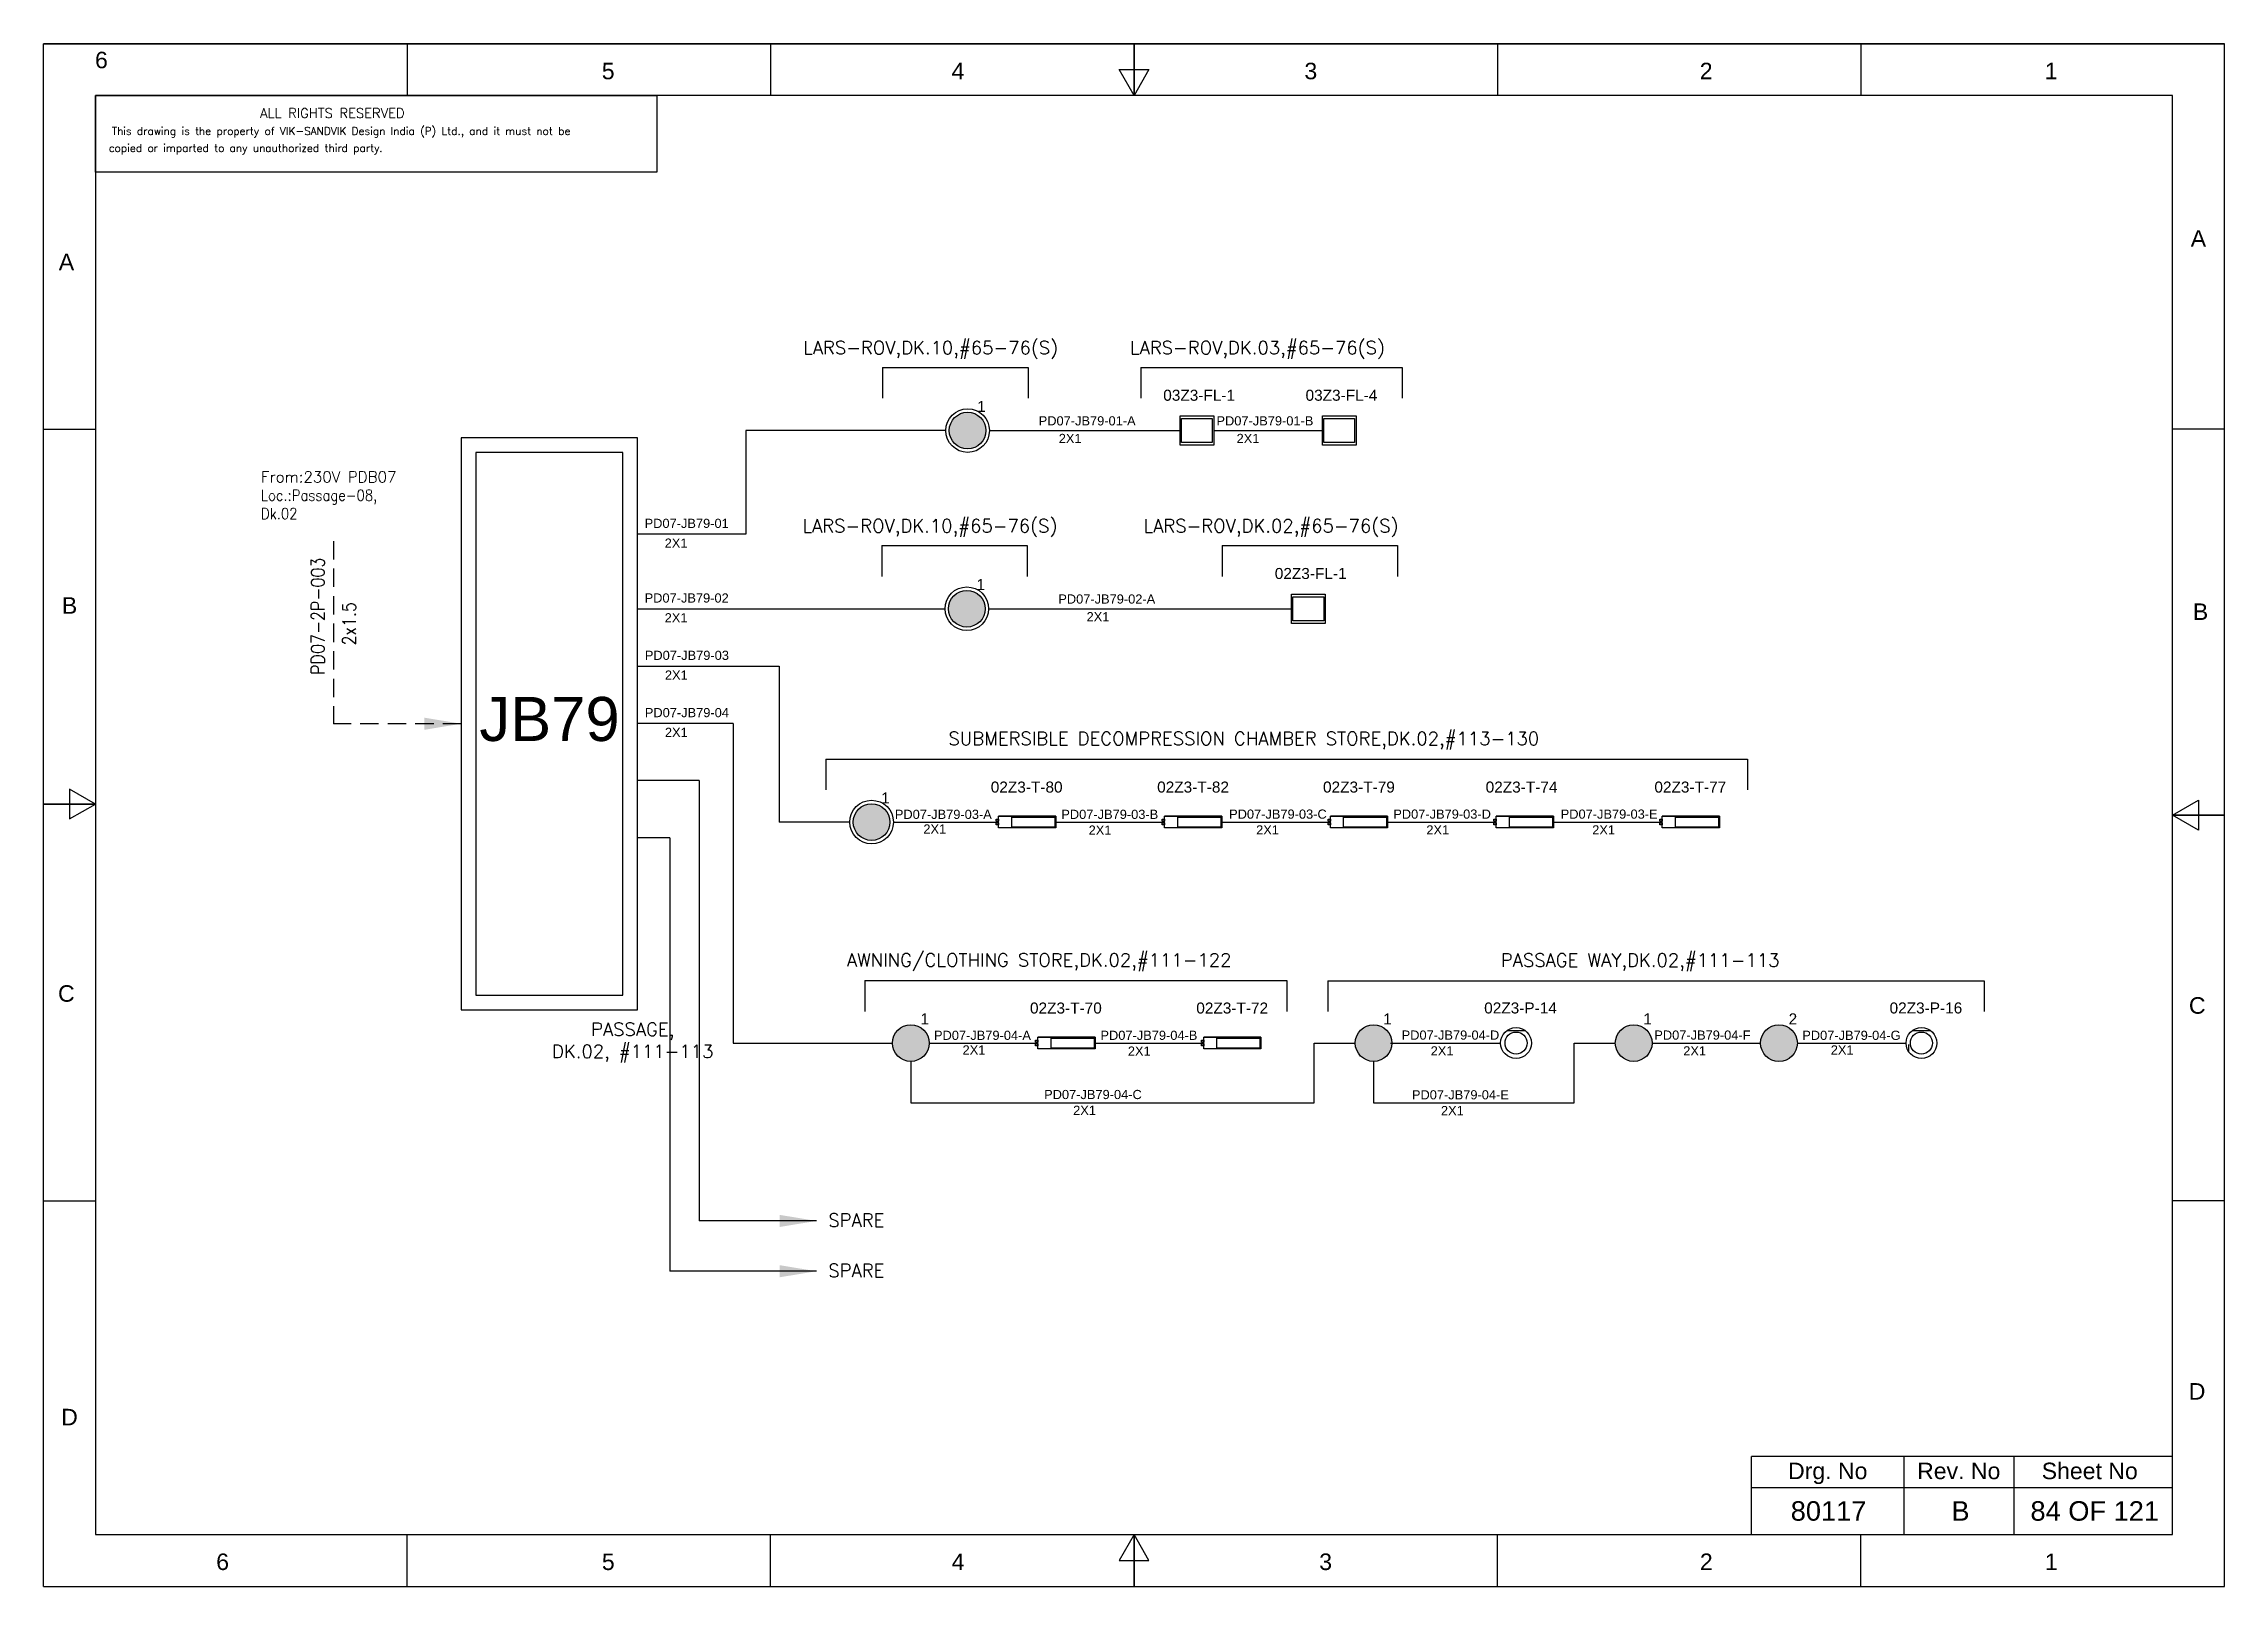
# Model space of a CAD drawing. Header units: inches. Extents: x -3311 to 1429, y -713 to 2436.
# Drawn here: x -2649.9 to -2352.9, y 98.9 to 309 of the extents above; entities that cross this region are included whole.
import ezdxf
from ezdxf.enums import TextEntityAlignment as Align

# ---------------------------------------------------------------- set-up
doc = ezdxf.new("R2010")
doc.units = ezdxf.units.IN
doc.linetypes.add('HIDDEN', pattern=[0.375, 0.25, -0.125])
doc.linetypes.add('SOLID', pattern=[0])
for name, color, linetype, lineweight in [('ELEC_TXT-025', 1, 'Continuous', 25), ('HEL-025', 1, 'Continuous', 25), ('HEL-035', 2, 'Continuous', 35)]:
    doc.layers.add(name, color=color, linetype=linetype, lineweight=lineweight)
doc.layers.add('LINE', color=3, linetype='SOLID')
doc.styles.add('_NORMAL', font='arial.ttf')
doc.styles.add('ROMANS', font='simplex.shx', dxfattribs={"width": 0.88})
doc.styles.get("Standard").update_dxf_attribs({"font": 'arial.ttf'})
doc.dimstyles.get("Standard").update_dxf_attribs({"dimtxt": 0.18, "dimasz": 0.18, "dimexe": 0.18, "dimexo": 0.0625, "dimgap": 0.09, "dimtad": 0, "dimtih": 1, "dimtoh": 1, "dimdec": 4, "dimzin": 0, "dimdsep": 46, "dimtxsty": 'Standard', "dimcen": 0.09, "dimadec": 0, "dimazin": 0, "dimtfac": 1, "dimtdec": 4, "dimtofl": 0, "dimtmove": 0, "dimatfit": 3, "dimfxl": 1, "dimtolj": 1, "dimtzin": 0, "dimarcsym": 0})
pattern_1 = [(0, (0, 0), (0, 6.985), [5.08, -1.905]), (90, (0, 0), (-6.985, 4e-16), [5.08, -1.905])]

msp = doc.modelspace()

# ---------------------------------------------------------------- texts
at = {"color": 7}
for s, p in [('PD07-JB79-01-A', (-2514.34, 257.02, 0.08)), ('2X1', (-2511.61, 254.62)), ('PD07-JB79-01-B', (-2490.13, 257.02, 0.08)), ('2X1', (-2487.39, 254.62)), ('PD07-JB79-01', (-2568.01, 243.06)), ('2X1', (-2565.28, 240.37)), ('PD07-JB79-02', (-2568.01, 232.9)), ('PD07-JB79-02-A', (-2511.67, 232.76, 0.08)), ('2X1', (-2565.28, 230.2)), ('2X1', (-2507.82, 230.35)), ('PD07-JB79-03', (-2567.98, 225.09)), ('2X1', (-2565.25, 222.4)), ('PD07-JB79-04', (-2567.98, 217.29)), ('2X1', (-2565.25, 214.6)), ('PD07-JB79-03-A', (-2533.93, 203.44, 0.03)), ('2X1', (-2530.05, 201.44)), ('PD07-JB79-03-B', (-2511.26, 203.44, 0.03)), ('2X1', (-2507.54, 201.29, -0.03)), ('PD07-JB79-03-C', (-2488.41, 203.47, 0.08)), ('2X1', (-2484.73, 201.32)), ('PD07-JB79-03-D', (-2466.05, 203.47, 0.11)), ('2X1', (-2461.55, 201.32)), ('PD07-JB79-03-E', (-2443.25, 203.47, 0.14)), ('2X1', (-2438.96, 201.32)), ('PD07-JB79-04-A', (-2528.6, 173.35, 0.03)), ('2X1', (-2524.71, 171.36)), ('PD07-JB79-04-B', (-2505.93, 173.35, 0.03)), ('2X1', (-2502.2, 171.2, -0.03)), ('PD07-JB79-04-D', (-2464.91, 173.38, 0.16)), ('2X1', (-2460.96, 171.23)), ('PD07-JB79-04-F', (-2430.5, 173.38, 0.16)), ('2X1', (-2426.56, 171.23)), ('PD07-JB79-04-G', (-2410.35, 173.35, 0.03)), ('2X1', (-2406.47, 171.36)), ('PD07-JB79-04-C', (-2513.6, 165.29, 0.16)), ('PD07-JB79-04-E', (-2463.51, 165.25, 0.16)), ('2X1', (-2509.65, 163.14)), ('2X1', (-2459.56, 163.1))]:
    msp.add_text(s, height=1.25, dxfattribs=at).set_placement(p)
at = {"color": 7, "lineweight": 30}
msp.add_text('JB79 ', height=6, dxfattribs=at).set_placement((-2579.8, 217.05), align=Align.MIDDLE_CENTER)
at = {"color": 7}
for s, height, p in [('Sheet No', 2.246, (-2371.2, 114.66)), ('Drg. No', 2.246, (-2406.88, 114.66)), ('Rev. No', 2.246, (-2389.04, 114.66)), ('80117', 2.653, (-2406.77, 109.21)), ('B', 2.65, (-2388.8, 109.21)), ('84 OF 121', 2.653, (-2370.52, 109.21))]:
    msp.add_text(s, height=height, dxfattribs=at).set_placement(p, align=Align.MIDDLE_CENTER)
at = {"color": 7, "char_height": 1.8, "attachment_point": 1, "style": '_NORMAL'}
for s, insert, width in [('{\\Fromans|c0;\\C2;LARS-ROV,DK.10,#65-76(S)}', (-2546.42, 268.51, 0.22), 74.1776), ('{\\Fromans|c0;\\C2;LARS-ROV,DK.03,#65-76(S)}', (-2501.91, 268.51, 0.22), 74.1776), ('{\\Fromans|c0;\\C2;LARS-ROV,DK.10,#65-76(S)}', (-2546.52, 244.25, 0.22), 74.1776), ('{\\Fromans|c0;\\C2;LARS-ROV,DK.02,#65-76(S)}', (-2500.06, 244.25, 0.22), 74.1776), ('{\\Fromans|c0;\\C2;SUBMERSIBLE DECOMPRESSION CHAMBER STORE,DK.02,#113-130}', (-2526.63, 215.29, 0.22), 128.8823), ('{\\Fromans|c0;\\C2;AWNING/CLOTHING STORE,DK.02,#111-122}', (-2540.47, 185.13, 0.22), 74.1776), ('{\\Fromans|c0;\\C2;PASSAGE WAY,DK.02,#111-113}', (-2451.41, 185.12, 0.22), 74.1776), ('{\\Fromans|c0;\\C2;SPARE}', (-2542.99, 149.7), 8.1658), ('{\\Fromans|c0;\\C2;SPARE}', (-2542.99, 142.84), 8.1658)]:
    msp.add_mtext(s, dxfattribs=dict(at, insert=insert, width=width))
at = {"color": 7, "insert": (-2620.26, 250.76), "char_height": 1.5, "width": 36.8884, "attachment_point": 1}
msp.add_mtext('{\\Fromans|c0;\\C2;From:230V PDB07 \\P\\Fsimplex|c0;\\W0.88;Loc.:Passage-08,      \\PDk.02}', dxfattribs=at)
at = {"color": 7, "insert": (-2613.43, 223.06), "char_height": 1.8, "width": 17.1296, "attachment_point": 1, "rotation": 90, "style": '_NORMAL'}
msp.add_mtext('{\\Fromans|c0;\\W0.88;PD07-2P-003}', dxfattribs=at)
at = {"color": 7, "insert": (-2609.16, 227.06), "char_height": 1.8, "attachment_point": 1, "rotation": 90, "style": '_NORMAL'}
msp.add_mtext('{\\Fsimplex|c0;\\W0.88;2x1.5}', dxfattribs=at)
at = {"color": 7, "insert": (-2580.63, 175.69), "char_height": 1.8, "attachment_point": 1, "style": '_NORMAL'}
msp.add_mtext('\\pxqc;{\\Fromans|c0;\\C2;PASSAGE, \\PDK.02, #111-113}', dxfattribs=at)

# ---------------------------------------------------------------- blocks, each defined once
blk = doc.blocks.new('fr')
at = {"color": 7, "linetype": 'Continuous'}
for p, q in [((33763.99, 4500.4), (33466.99, 4500.4)), ((33466.99, 4500.4), (33763.99, 4500.4)), ((33466.99, 4290.33), (33466.99, 4500.4)), ((33516.49, 4500.4), (33516.49, 4493.33)), ((33565.99, 4500.4), (33565.99, 4493.33)), ((33615.49, 4500.4), (33615.49, 4493.33)), ((33615.49, 4493.33), (33615.49, 4500.4)), ((33615.49, 4500.4), (33615.49, 4493.33)), ((33664.99, 4500.4), (33664.99, 4493.33)), ((33714.49, 4500.4), (33714.49, 4493.33)), ((33763.99, 4290.33), (33763.99, 4500.4)), ((33763.99, 4290.33), (33763.99, 4500.4)), ((33615.49, 4493.33), (33613.45, 4496.87)), ((33613.45, 4496.87), (33617.53, 4496.87)), ((33617.53, 4496.87), (33615.49, 4493.33)), ((33756.92, 4493.33), (33474.06, 4493.33)), ((33474.06, 4493.33), (33474.06, 4297.41)), ((33756.92, 4297.41), (33756.92, 4493.33)), ((33466.99, 4447.89), (33474.06, 4447.89)), ((33763.99, 4447.89), (33756.92, 4447.89)), ((33474.06, 4396.87), (33470.53, 4398.91)), ((33470.53, 4398.91), (33470.53, 4394.83)), ((33466.99, 4396.87), (33474.06, 4396.87)), ((33474.06, 4396.87), (33466.99, 4396.87)), ((33466.99, 4396.87), (33474.06, 4396.87)), ((33470.53, 4394.83), (33474.06, 4396.87)), ((33756.92, 4395.37), (33760.45, 4397.41)), ((33760.45, 4397.41), (33760.45, 4393.33)), ((33763.99, 4395.37), (33756.92, 4395.37)), ((33760.45, 4393.33), (33756.92, 4395.37)), ((33756.92, 4395.37), (33763.99, 4395.37)), ((33763.99, 4395.37), (33756.92, 4395.37)), ((33466.99, 4342.85), (33474.06, 4342.85)), ((33763.99, 4342.85), (33756.92, 4342.85)), ((33474.06, 4297.41), (33756.92, 4297.41)), ((33516.49, 4290.33), (33516.49, 4297.41)), ((33565.99, 4290.33), (33565.99, 4297.41)), ((33615.49, 4297.41), (33613.45, 4293.87)), ((33615.49, 4290.33), (33615.49, 4297.41)), ((33617.53, 4293.87), (33615.49, 4297.41)), ((33615.49, 4297.41), (33615.49, 4290.33)), ((33615.49, 4290.33), (33615.49, 4297.41)), ((33664.99, 4290.33), (33664.99, 4297.41)), ((33714.49, 4290.33), (33714.49, 4297.41)), ((33613.45, 4293.87), (33617.53, 4293.87)), ((33466.99, 4290.33), (33763.99, 4290.33)), ((33466.99, 4290.33), (33763.99, 4290.33))]:
    blk.add_line(p, q, dxfattribs=at)
at = {"color": 7, "style": '_NORMAL'}
for s, p in [('6', (33474.86, 4498.18)), ('5', (33543.88, 4496.68)), ('4', (33591.52, 4496.68)), ('3', (33639.57, 4496.68)), ('2', (33693.41, 4496.68)), ('1', (33740.39, 4496.68)), ('A', (33760.45, 4473.88)), ('A', (33470.1, 4470.68)), ('B', (33470.52, 4423.9)), ('B', (33760.74, 4423.06)), ('C', (33470.08, 4371.07)), ('C', (33760.29, 4369.44)), ('D', (33760.27, 4316.89)), ('D', (33470.51, 4313.39)), ('6', (33491.37, 4293.69)), ('5', (33543.89, 4293.69)), ('4', (33591.53, 4293.69)), ('3', (33641.59, 4293.69)), ('2', (33693.43, 4293.69)), ('1', (33740.41, 4293.69))]:
    blk.add_text(s, height=2.25, dxfattribs=at).set_placement(p, align=Align.MIDDLE_CENTER)
blk = doc.blocks.new('A$C4BAD7D21')
at = {"layer": 'HEL-025'}
blk.add_lwpolyline([(-34000, 0), (-34000, 2086), (-18714, 2086), (-18714, 0)], close=True, dxfattribs=at)
at = {"layer": 'HEL-025', "style": 'ROMANS'}
for s, p in [('This drawing is the property of VIK-SANDVIK Design India (P) Ltd., and it must not be', (-33558, 1016)), (' copied or imparted to any unauthorized third party.', (-33785, 550))]:
    blk.add_text(s, height=210, dxfattribs=at).set_placement(p)
at = {"layer": 'HEL-035', "style": 'ROMANS'}
blk.add_text('     ALL RIGHTS RESERVED', height=262.5, dxfattribs=at).set_placement((-30497, 1476))
blk = doc.blocks.new('FIXED_KEY_SWITCH')
h = blk.add_hatch(color=1)
h.dxf.hatch_style = 1
edge = h.paths.add_edge_path()
edge.add_arc((848.13, 1737.46), 2.5, 0, 360)
at = {"color": 1}
blk.add_circle((848.13, 1737.46), 2.5, dxfattribs=at)
at = {"color": 7, "insert": (849.44, 1741.5), "char_height": 1.5, "attachment_point": 1, "style": '_NORMAL'}
blk.add_mtext_dynamic_manual_height_columns('1', width=1.5, gutter_width=7.5, heights=[0], dxfattribs=at)
blk = doc.blocks.new('SWT')
blk.add_blockref('FIXED_KEY_SWITCH', (0, 0))
blk.add_attdef('TAG_NO', (844.55, 1741.11), '', height=1.5)
blk = doc.blocks.new('13')
for points in [[(436.88, 1959.44), (441.46, 1959.44), (441.46, 1955.44), (436.88, 1955.44)], [(437.07, 1959.08), (441.26, 1959.08), (441.26, 1955.8), (437.07, 1955.8)]]:
    blk.add_lwpolyline(points, close=True)
blk = doc.blocks.new('LED FLOOD LIGHT 100W')
blk.add_blockref('13', (5123.55, -712.19))
blk.add_attdef('TAG_NO', (5558.98, 1249.67), '', height=1.5)
blk = doc.blocks.new('2A')
at = {"color": 7, "lineweight": -3, "ltscale": 2.5}
blk.add_line((790.02, 1997.62, -0.03), (782.23, 1997.62, -0.03), dxfattribs=at)
at = {"color": 7, "lineweight": -3, "ltscale": 2.5, "elevation": -0.03}
for points in [[(781.91, 1997.21), (782.23, 1997.21), (782.23, 1996.94), (781.91, 1996.94)], [(781.91, 1996.7), (782.23, 1996.7), (782.23, 1996.44), (781.91, 1996.44)], [(782.23, 1997.62), (790.02, 1997.62), (790.02, 1996.02), (782.23, 1996.02)], [(784.03, 1997.5), (789.88, 1997.5), (789.88, 1996.14), (784.03, 1996.14)]]:
    blk.add_lwpolyline(points, close=True, dxfattribs=at)
blk = doc.blocks.new('LED TUBE LIGHT 30W')
blk.add_blockref('2A', (179.91, -357.89))
blk.add_attdef('TAG_NO.', (962.52, 1642.97), '', height=1.5)
blk = doc.blocks.new('1')
h = blk.add_hatch()
h.set_pattern_fill('ANGLE', color=6)
h.set_pattern_definition(pattern_1)
h.paths.add_polyline_path([(303.23, 2044.43, 1), (306.22, 2044.43, 1)], flags=0)
h.paths.add_polyline_path([(302.63, 2044.43, 1), (306.83, 2044.43, 1)])
h.paths.add_polyline_path([(306.22, 2044.43, -1), (303.23, 2044.43, -1)], flags=16)
h = blk.add_hatch()
h.set_pattern_fill('ANGLE', color=6)
h.set_pattern_definition(pattern_1)
h.paths.add_polyline_path([(303.23, 2044.43, 1), (306.22, 2044.43, 1)])
at = {"color": 6}
for radius in [2.1, 1.5]:
    blk.add_circle((304.73, 2044.43), radius, dxfattribs=at)
blk = doc.blocks.new('LED PENDENT LIGHT 15W')
blk.add_blockref('1', (0, 0))
blk.add_attdef('TAG_NO', (301.63, 2048.1), '', height=1.5)
blk = doc.blocks.new('RHS_SWITCH')
h = blk.add_hatch(color=1)
h.dxf.hatch_style = 1
edge = h.paths.add_edge_path()
edge.add_arc((2068.03, 3653.6), 2, 0, 360)
at = {"color": 1}
blk.add_circle((2068.03, 3653.6), 2, dxfattribs=at)
at = {"color": 7, "insert": (2069.08, 3656.84), "char_height": 1.2, "attachment_point": 1, "style": '_NORMAL'}
blk.add_mtext_dynamic_manual_height_columns('2', width=1.5, gutter_width=7.5, heights=[0], dxfattribs=at)

# ---------------------------------------------------------------- linework, layer by layer
for p, q in [((-2535.62, 264.92, -0.05), (-2515.79, 264.92, -0.05)), ((-2500.45, 264.92, -0.05), (-2464.83, 264.92, -0.05)), ((-2554.23, 256.32), (-2554.23, 242.22)), ((-2527, 256.32), (-2554.23, 256.32)), ((-2535.72, 240.65, -0.05), (-2515.9, 240.65, -0.05)), ((-2489.34, 240.65, -0.05), (-2465.49, 240.65, -0.05)), ((-2549.67, 224.25), (-2549.67, 203.01)), ((-2555.93, 216.45), (-2568.99, 216.45)), ((-2555.93, 216.45), (-2555.93, 172.92)), ((-2543.34, 211.57, -0.05), (-2417.79, 211.57, -0.05)), ((-2560.56, 208.65), (-2568.99, 208.65)), ((-2560.56, 208.65), (-2560.56, 148.7)), ((-2540.08, 203.01), (-2549.67, 203.01)), ((-2564.58, 200.85), (-2568.99, 200.85)), ((-2564.58, 200.85), (-2564.58, 141.85)), ((-2538, 181.42, -0.05), (-2480.53, 181.42, -0.05)), ((-2474.96, 181.41, -0.05), (-2385.57, 181.41, -0.05)), ((-2476.83, 164.78), (-2476.83, 172.92)), ((-2476.83, 172.92), (-2471.23, 172.92)), ((-2441.42, 164.78), (-2441.42, 172.92)), ((-2441.42, 172.92), (-2435.81, 172.92)), ((-2531.76, 170.42), (-2531.76, 164.78)), ((-2468.73, 170.42), (-2468.73, 164.78)), ((-2531.76, 164.78), (-2476.83, 164.78)), ((-2468.73, 164.78), (-2441.42, 164.78))]:
    msp.add_line(p, q)
at = {"color": 7, "linetype": 'Continuous'}
for p, q in [((-2359.94, 116.61), (-2417.25, 116.61)), ((-2417.25, 106.01), (-2417.25, 116.61)), ((-2396.48, 106.01), (-2396.48, 116.61)), ((-2381.47, 106.01), (-2381.47, 116.61)), ((-2417.25, 112.42), (-2359.94, 112.42))]:
    msp.add_line(p, q, dxfattribs=at)
for points in [[(-2568.99, 255.35), (-2592.99, 255.35), (-2592.99, 177.45), (-2568.99, 177.45)], [(-2570.99, 253.35), (-2590.99, 253.35), (-2590.99, 179.45), (-2570.99, 179.45)]]:
    msp.add_lwpolyline(points, close=True)
at = {"linetype": 'HIDDEN', "ltscale": 10}
msp.add_lwpolyline([(-2610.38, 241.28), (-2610.38, 216.4)], dxfattribs=at)
at = {"layer": 'LINE', "color": 0}
for p, q in [((-2535.62, 264.92, -0.05), (-2535.62, 260.73, -0.05)), ((-2515.79, 264.92, -0.05), (-2515.79, 260.73, -0.05)), ((-2500.45, 264.92, -0.05), (-2500.45, 260.73, -0.05)), ((-2464.83, 264.92, -0.05), (-2464.83, 260.73, -0.05)), ((-2521.05, 256.32), (-2495.09, 256.32)), ((-2490.51, 256.32), (-2475.71, 256.32)), ((-2554.23, 242.22), (-2568.99, 242.22)), ((-2535.72, 240.65, -0.05), (-2535.72, 236.46, -0.05)), ((-2515.9, 240.65, -0.05), (-2515.9, 236.46, -0.05)), ((-2489.34, 240.65, -0.05), (-2489.34, 236.46, -0.05)), ((-2465.49, 240.65, -0.05), (-2465.49, 236.46, -0.05)), ((-2568.99, 232.06), (-2527.1, 232.06)), ((-2521.15, 232.06), (-2479.91, 232.06)), ((-2568.96, 224.25), (-2549.67, 224.25)), ((-2543.34, 211.57, -0.05), (-2543.34, 207.38, -0.05)), ((-2417.79, 211.57, -0.05), (-2417.79, 207.38, -0.05)), ((-2534.13, 203.01), (-2519.81, 203.01)), ((-2512.01, 203.01), (-2497.21, 203.01)), ((-2489.41, 203.01), (-2474.62, 203.01)), ((-2466.82, 203.01), (-2452.02, 203.01)), ((-2444.23, 203.01), (-2429.43, 203.01)), ((-2538, 181.42, -0.05), (-2538, 177.23, -0.05)), ((-2480.53, 181.42, -0.05), (-2480.53, 177.23, -0.05)), ((-2474.96, 181.41, -0.05), (-2474.96, 177.22, -0.05)), ((-2385.57, 181.41, -0.05), (-2385.57, 177.22, -0.05)), ((-2555.93, 172.92), (-2534.26, 172.92)), ((-2529.26, 172.92), (-2514.47, 172.92)), ((-2506.67, 172.92), (-2491.88, 172.92)), ((-2466.41, 172.92), (-2451.43, 172.92)), ((-2430.81, 172.92), (-2416.02, 172.92)), ((-2411.02, 172.92), (-2396.22, 172.92))]:
    msp.add_line(p, q, dxfattribs=at)
for centre in [(-2524.02, 256.32), (-2524.13, 232.06), (-2537.1, 203.01)]:
    msp.add_circle(centre, 2.97, dxfattribs=at)

# ---------------------------------------------------------------- block references
for name, p in [('fr', (-36116.85, -4191.4)), ('SWT', (-3372.15, -1481.14)), ('SWT', (-3372.26, -1505.4)), ('SWT', (-3385.23, -1534.45)), ('SWT', (-3379.89, -1564.54)), ('SWT', (-3316.86, -1564.54)), ('SWT', (-3281.44, -1564.54))]:
    msp.add_blockref(name, p)
ref = msp.add_blockref('LED FLOOD LIGHT 100W', (-8055.52, -988.93))
ref.add_attrib('TAG_NO', '03Z3-FL-1', (-2497.38, 260.38), dxfattribs={"height": 1.5})
ref = msp.add_blockref('LED FLOOD LIGHT 100W', (-8036.13, -988.93))
ref.add_attrib('TAG_NO', '03Z3-FL-4', (-2478, 260.38), dxfattribs={"height": 1.5})
ref = msp.add_blockref('LED FLOOD LIGHT 100W', (-8040.33, -1013.2))
ref.add_attrib('TAG_NO', '02Z3-FL-1', (-2482.19, 236.11), dxfattribs={"height": 1.5})
ref = msp.add_blockref('LED TUBE LIGHT 30W', (-3481.94, -1435.92, 0.03))
ref.add_attrib('TAG_NO.', '02Z3-T-80', (-2520.87, 207.03, 0.03), dxfattribs={"height": 1.5})
ref = msp.add_blockref('LED TUBE LIGHT 30W', (-3459.34, -1435.92, 0.03))
ref.add_attrib('TAG_NO.', '02Z3-T-82', (-2498.21, 207.03, 0.03), dxfattribs={"height": 1.5})
ref = msp.add_blockref('LED TUBE LIGHT 30W', (-3436.75, -1435.92, 0.03))
ref.add_attrib('TAG_NO.', '02Z3-T-79', (-2475.62, 207.03, 0.03), dxfattribs={"height": 1.5})
ref = msp.add_blockref('LED TUBE LIGHT 30W', (-3414.16, -1435.92, 0.03))
ref.add_attrib('TAG_NO.', '02Z3-T-74', (-2453.47, 207.03, 0.03), dxfattribs={"height": 1.5})
ref = msp.add_blockref('LED TUBE LIGHT 30W', (-3391.56, -1435.92, 0.03))
ref.add_attrib('TAG_NO.', '02Z3-T-77', (-2430.49, 207.03, 0.03), dxfattribs={"height": 1.5})
ref = msp.add_blockref('LED TUBE LIGHT 30W', (-3476.6, -1466.01, 0.03))
ref.add_attrib('TAG_NO.', '02Z3-T-70', (-2515.53, 176.94, 0.03), dxfattribs={"height": 1.5})
ref = msp.add_blockref('LED TUBE LIGHT 30W', (-3454.01, -1466.01, 0.03))
ref.add_attrib('TAG_NO.', '02Z3-T-72', (-2492.88, 176.94, 0.03), dxfattribs={"height": 1.5})
ref = msp.add_blockref('LED PENDENT LIGHT 15W', (-2754.06, -1871.51))
ref.add_attrib('TAG_NO', '02Z3-P-14', (-2453.67, 176.95), dxfattribs={"height": 1.5})
ref = msp.add_blockref('LED PENDENT LIGHT 15W', (-2698.85, -1871.51))
ref.add_attrib('TAG_NO', '02Z3-P-16', (-2398.46, 176.95), dxfattribs={"height": 1.5})
at = {"layer": 'ELEC_TXT-025', "color": 0, "xscale": 0.005, "yscale": 0.005, "zscale": 0.005}
msp.add_blockref('A$C4BAD7D21', (-2472.79, 291.51), dxfattribs=at)
at = {"layer": 'LINE', "color": 7, "xscale": 1.25, "yscale": 1.25, "zscale": 1.25}
msp.add_blockref('RHS_SWITCH', (-4998.56, -4394.09), dxfattribs=at)

msp.set_redraw_order([(e.dxf.handle, doc.entitydb.next_handle()) for e in msp.query("TEXT MTEXT ATTDEF DIMENSION ARC_DIMENSION")])  # texts and dimensions are drawn at this point

# ---------------------------------------------------------------- leaders
at = {"linetype": 'HIDDEN', "ltscale": 10}
msp.add_leader([(-2592.99, 216.4), (-2610.38, 216.4)], dimstyle='Standard', override={"dimasz": 5, "dimarcsym": 1}, dxfattribs=at)
for points in [[(-2544.61, 148.7), (-2560.56, 148.7)], [(-2544.61, 141.85), (-2564.58, 141.85)]]:
    msp.add_leader(points, dimstyle='Standard', override={"dimasz": 5, "dimarcsym": 1})

doc.saveas('drawing.dxf')
